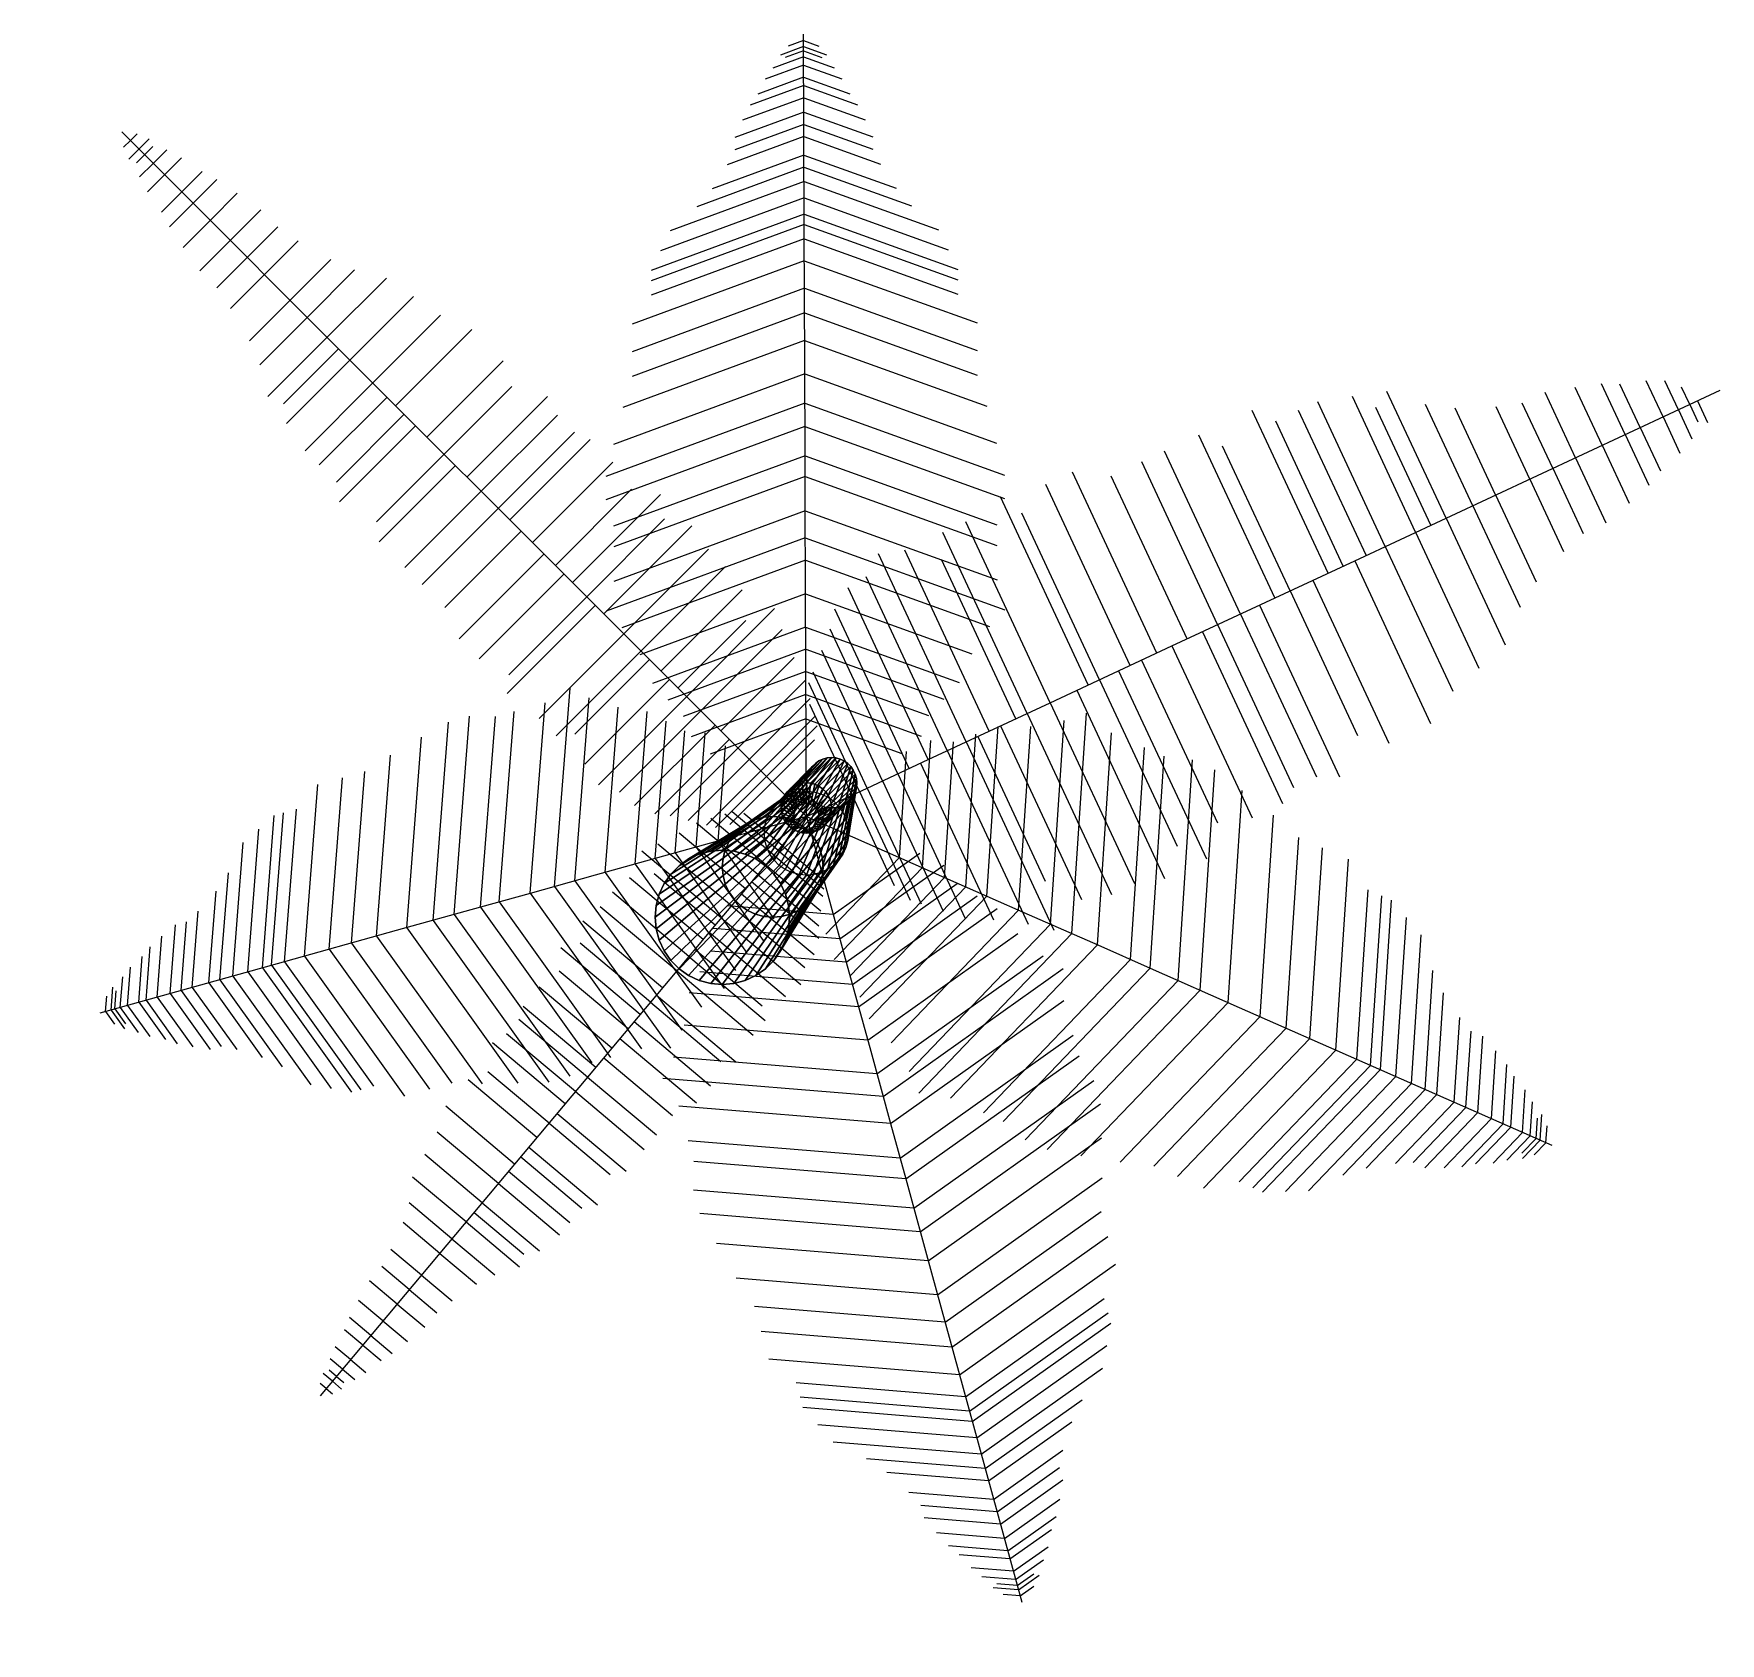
# Model space of a CAD drawing. Extents: x -178.51 to -177.3, y 2612.2 to 2613.35.
import ezdxf

# ---------------------------------------------------------------- set-up
doc = ezdxf.new("R2010")
doc.units = 0
doc.header["$LTSCALE"] = 30
doc.header["$MEASUREMENT"] = 0
doc.layers.get('0').update_dxf_attribs({"linetype": 'CONTINUOUS'})
doc.layers.add('3D', color=4, linetype='CONTINUOUS')

# ---------------------------------------------------------------- blocks, each defined once
blk = doc.blocks.new('3DLF-TT')
at = {"color": 72, "extrusion": (0, -0.573576, 0.819152)}
blk.add_line((0, 0), (0, -11.878, -8.317), dxfattribs=at)
blk = doc.blocks.new('3DLFS2-TT')
at = {"color": 83}
blk.add_polyline3d([(0, 0, 0), (8.99, 0, 8.83), (14.49, 0, 10.16), (18.95, 0, 9.79), (22.36, 0, 7.7), (28.15, 0, 1.83), (36.32, 0, -7.83), (48.48, 0, -33.99)], dxfattribs=at)
at = {"extrusion": (0.520607, 2.68682e-17, 0.853796)}
for p, xscale, yscale, zscale, rotation in [((0, -9.58, 17.47), -1.04, 1.04, 1.04, 90), ((0, -17.58, 17.6), -1.04, 1.04, 1.04, 90), ((0, -19.58, 17.1), -1.04, 1.04, 1.04, 90), ((0, -8.33, 16.85), -0.96, 0.96, 0.96, 90), ((0, -25.08, 15.55), -0.9500000000000001, 0.9500000000000001, 0.9500000000000001, 90), ((0, -6.58, 15.72), -0.8664000000000001, 0.8664000000000001, 0.8664000000000001, 90), ((0, -27.58, 14.72), -0.9, 0.9, 0.9, 90), ((0, -29.83, 13.97), -0.9, 0.9, 0.9, 90), ((0, -32.33, 13.14), -0.9, 0.9, 0.9, 90), ((0, -5.08, 14.22), -0.8, 0.8, 0.8, 90), ((0, -34.33, 12.47), -0.8, 0.8, 0.8, 90), ((0, -35.83, 11.72), -0.8, 0.8, 0.8, 90), ((0, -37.08, 10.89), -0.8, 0.8, 0.8, 90), ((0, -4.08, 13.22), -0.7200000000000001, 0.7200000000000001, 0.7200000000000001, 90), ((0, -39.08, 9.55), -0.75, 0.75, 0.75, 90), ((0, -41.08, 8.22), -0.7000000000000001, 0.7000000000000001, 0.7000000000000001, 90), ((0, -2.58, 10.27), -0.6, 0.6, 0.6, 90), ((0, -3.08, 12.22), -0.6400000000000001, 0.6400000000000001, 0.6400000000000001, 90), ((0, -42.83, 7.05), -0.5599999999999999, 0.5599999999999999, 0.5599999999999999, 90), ((0, -2.08, 8.22), -0.5, 0.5, 0.5, 90), ((0, -44.33, 6.05), -0.48, 0.48, 0.48, 90), ((0, -46.58, 4.55), -0.4, 0.4, 0.4, 90), ((0, -48.08, 3.55), -0.36, 0.36, 0.36, 90), ((0, -49.58, 2.55), -0.36, 0.36, 0.36, 90), ((0, -51.33, 1.39), -0.3200000000000001, 0.3200000000000001, 0.3200000000000001, 90), ((0, -52.83, 0.39), -0.28, 0.28, 0.28, 90), ((0, -53.83, -0.28), -0.24, 0.24, 0.24, 90), ((0, -55.33, -1.28), -0.2, 0.2, 0.2, 90), ((0, -56.33, -1.95), -0.16, 0.16, 0.16, 90), ((0, -57.08, -2.45), -0.096, 0.096, 0.096, 90), ((0, -57.58, -2.78), -0.12, 0.12, 0.12, 90), ((0, -2.08, 8.22), 0.5, 0.5, 0.5, 270), ((0, -2.58, 10.27), 0.6, 0.6, 0.6, 270), ((0, -3.08, 12.22), 0.6400000000000001, 0.6400000000000001, 0.6400000000000001, 270), ((0, -4.08, 13.22), 0.7200000000000001, 0.7200000000000001, 0.7200000000000001, 270), ((0, -5.08, 14.22), 0.8, 0.8, 0.8, 270), ((0, -6.58, 15.72), 0.8664000000000001, 0.8664000000000001, 0.8664000000000001, 270), ((0, -8.33, 16.85), 0.96, 0.96, 0.96, 270), ((0, -9.58, 17.47), 1.04, 1.04, 1.04, 270), ((0, -17.58, 17.6), 1.04, 1.04, 1.04, 270), ((0, -19.58, 17.1), 1.04, 1.04, 1.04, 270), ((0, -25.08, 15.55), 0.9500000000000001, 0.9500000000000001, 0.9500000000000001, 270), ((0, -27.58, 14.72), 0.9, 0.9, 0.9, 270), ((0, -29.83, 13.97), 0.9, 0.9, 0.9, 270), ((0, -32.33, 13.14), 0.9, 0.9, 0.9, 270), ((0, -34.33, 12.47), 0.8, 0.8, 0.8, 270), ((0, -35.83, 11.72), 0.8, 0.8, 0.8, 270), ((0, -37.08, 10.89), 0.8, 0.8, 0.8, 270), ((0, -39.08, 9.55), 0.75, 0.75, 0.75, 270), ((0, -41.08, 8.22), 0.7000000000000001, 0.7000000000000001, 0.7000000000000001, 270), ((0, -42.83, 7.05), 0.5599999999999999, 0.5599999999999999, 0.5599999999999999, 270), ((0, -44.33, 6.05), 0.48, 0.48, 0.48, 270), ((0, -46.58, 4.55), 0.4, 0.4, 0.4, 270), ((0, -48.08, 3.55), 0.36, 0.36, 0.36, 270), ((0, -49.58, 2.55), 0.36, 0.36, 0.36, 270), ((0, -51.33, 1.39), 0.3200000000000001, 0.3200000000000001, 0.3200000000000001, 270), ((0, -52.83, 0.39), 0.28, 0.28, 0.28, 270), ((0, -53.83, -0.28), 0.24, 0.24, 0.24, 270), ((0, -55.33, -1.28), 0.2, 0.2, 0.2, 270), ((0, -56.33, -1.95), 0.16, 0.16, 0.16, 270), ((0, -57.08, -2.45), 0.096, 0.096, 0.096, 270), ((0, -57.58, -2.78), 0.12, 0.12, 0.12, 270), ((0, -58.33, -3.28), -0.08000000000000002, 0.08000000000000002, 0.08000000000000002, 90), ((0, -58.33, -3.28), 0.08000000000000002, 0.08000000000000002, 0.08000000000000002, 270)]:
    blk.add_blockref('3DLF-TT', p, dxfattribs=dict(at, xscale=xscale, yscale=yscale, zscale=zscale, rotation=rotation))
at = {"extrusion": (0.520607, 2.68682e-17, 0.853796), "xscale": -1, "rotation": 90}
for p in [(0, -11.08, 18.22), (0, -13.58, 18.22), (0, -15.08, 18.22), (0, -22.08, 16.47)]:
    blk.add_blockref('3DLF-TT', p, dxfattribs=at)
at = {"extrusion": (0.520607, 2.68682e-17, 0.853796), "rotation": 270}
for p in [(0, -11.08, 18.22), (0, -13.58, 18.22), (0, -15.08, 18.22), (0, -22.08, 16.47)]:
    blk.add_blockref('3DLF-TT', p, dxfattribs=at)
blk = doc.blocks.new('3DLFS-TT')
at = {"color": 83}
blk.add_polyline3d([(0, 0, 0), (4, 0, 16), (8, 0, 20), (12, 0, 22), (16, 0, 22), (24, 0, 20), (36, 0, 16), (60, 0, 0)], dxfattribs=at)
at = {"rotation": 180}
for p, xscale, yscale, zscale in [((10.5, 0, 21.25), -1.04, 1.04, 1.04), ((18.5, 0, 21.38), -1.04, 1.04, 1.04), ((8, 0, 20), -0.95, 0.95, 0.95), ((9.25, 0, 20.62), -0.96, 0.96, 0.96), ((19.25, 0, 21.19), -0.9199999999999999, 0.9199999999999999, 0.9199999999999999), ((25, 0, 19.67), -0.9, 0.9, 0.9), ((27, 0, 19), -0.9, 0.9, 0.9), ((28.5, 0, 18.5), -0.9, 0.9, 0.9), ((30.75, 0, 17.75), -0.9, 0.9, 0.9), ((34.25, 0, 16.58), -0.9, 0.9, 0.9), ((6, 0, 18), -0.8, 0.8, 0.8), ((6.75, 0, 18.75), -0.8800000000000001, 0.8800000000000001, 0.8800000000000001), ((13.75, 0, 22), -0.8800000000000001, 0.8800000000000001, 0.8800000000000001), ((31.75, 0, 17.42), -0.8, 0.8, 0.8), ((35.25, 0, 16.25), -0.8, 0.8, 0.8), ((36.75, 0, 15.5), -0.8, 0.8, 0.8), ((38, 0, 14.67), -0.8, 0.8, 0.8), ((5, 0, 17), -0.7200000000000001, 0.7200000000000001, 0.7200000000000001), ((40, 0, 13.33), -0.75, 0.75, 0.75), ((4, 0, 16), -0.6400000000000001, 0.6400000000000001, 0.6400000000000001), ((41, 0, 12.67), -0.65, 0.65, 0.65), ((42, 0, 12), -0.7000000000000001, 0.7000000000000001, 0.7000000000000001), ((3.5, 0, 14.05), -0.6, 0.6, 0.6), ((43.75, 0, 10.83), -0.5599999999999999, 0.5599999999999999, 0.5599999999999999), ((3, 0, 12), -0.5, 0.5, 0.5), ((45.25, 0, 9.83), -0.48, 0.48, 0.48), ((47.5, 0, 8.33), -0.4, 0.4, 0.4), ((49, 0, 7.33), -0.36, 0.36, 0.36), ((50.5, 0, 6.33), -0.36, 0.36, 0.36), ((52.25, 0, 5.17), -0.3200000000000001, 0.3200000000000001, 0.3200000000000001), ((53.75, 0, 4.17), -0.28, 0.28, 0.28), ((54.75, 0, 3.5), -0.24, 0.24, 0.24), ((56.25, 0, 2.5), -0.2, 0.2, 0.2), ((57.25, 0, 1.83), -0.16, 0.16, 0.16), ((58, 0, 1.33), -0.096, 0.096, 0.096), ((58.5, 0, 1), -0.12, 0.12, 0.12), ((59.25, 0, 0.5), -0.08000000000000002, 0.08000000000000002, 0.08000000000000002)]:
    blk.add_blockref('3DLF-TT', p, dxfattribs=dict(at, xscale=xscale, yscale=yscale, zscale=zscale))
at = {"xscale": -1, "rotation": 180}
for p in [(12, 0, 22), (14.5, 0, 22), (16, 0, 22), (21.25, 0, 20.69), (23, 0, 20.25)]:
    blk.add_blockref('3DLF-TT', p, dxfattribs=at)
for p, xscale, yscale, zscale in [((3, 0, 12), 0.5, 0.5, 0.5), ((3.5, 0, 14.05), 0.6, 0.6, 0.6), ((4, 0, 16), 0.6400000000000001, 0.6400000000000001, 0.6400000000000001), ((5, 0, 17), 0.7200000000000001, 0.7200000000000001, 0.7200000000000001), ((6, 0, 18), 0.8, 0.8, 0.8), ((7.5, 0, 19.5), 0.8664000000000001, 0.8664000000000001, 0.8664000000000001), ((9.25, 0, 20.62), 0.96, 0.96, 0.96), ((10.5, 0, 21.25), 1.04, 1.04, 1.04), ((11.25, 0, 21.62), 0.8, 0.8, 0.8), ((12.75, 0, 22), 0.96, 0.96, 0.96), ((17.75, 0, 21.56), 1.04, 1.04, 1.04), ((19.25, 0, 21.19), 0.9199999999999999, 0.9199999999999999, 0.9199999999999999), ((20.5, 0, 20.88), 1.04, 1.04, 1.04), ((22, 0, 20.5), 0.9, 0.9, 0.9), ((24, 0, 20), 0.95, 0.95, 0.95), ((26, 0, 19.33), 0.9500000000000001, 0.9500000000000001, 0.9500000000000001), ((27, 0, 19), 0.9, 0.9, 0.9), ((28.5, 0, 18.5), 0.9, 0.9, 0.9), ((29.75, 0, 18.08), 0.9500000000000001, 0.9500000000000001, 0.9500000000000001), ((31.75, 0, 17.42), 0.8, 0.8, 0.8), ((33.25, 0, 16.92), 0.9, 0.9, 0.9), ((36, 0, 16), 0.9, 0.9, 0.9), ((38, 0, 14.67), 0.8, 0.8, 0.8), ((40, 0, 13.33), 0.75, 0.75, 0.75), ((42, 0, 12), 0.7000000000000001, 0.7000000000000001, 0.7000000000000001), ((43.75, 0, 10.83), 0.5599999999999999, 0.5599999999999999, 0.5599999999999999), ((45.25, 0, 9.83), 0.48, 0.48, 0.48), ((47.5, 0, 8.33), 0.4, 0.4, 0.4), ((49, 0, 7.33), 0.36, 0.36, 0.36), ((50.5, 0, 6.33), 0.36, 0.36, 0.36), ((52.25, 0, 5.17), 0.3200000000000001, 0.3200000000000001, 0.3200000000000001), ((53.75, 0, 4.17), 0.28, 0.28, 0.28), ((54.75, 0, 3.5), 0.24, 0.24, 0.24), ((56.25, 0, 2.5), 0.2, 0.2, 0.2), ((57.25, 0, 1.83), 0.16, 0.16, 0.16), ((58, 0, 1.33), 0.096, 0.096, 0.096), ((58.5, 0, 1), 0.12, 0.12, 0.12), ((59.25, 0, 0.5), 0.08000000000000002, 0.08000000000000002, 0.08000000000000002)]:
    blk.add_blockref('3DLF-TT', p, dxfattribs=dict(xscale=xscale, yscale=yscale, zscale=zscale))
for p in [(14.5, 0, 22), (16, 0, 22)]:
    blk.add_blockref('3DLF-TT', p)

msp = doc.modelspace()

# ---------------------------------------------------------------- linework, layer by layer
at = {"color": 72, "extrusion": (0.242404, -0.519837, 0.819152)}
for p, q in [((-177.6116, 2612.9534, 2.5003), (-177.5632, 2612.8496, 2.4201)), ((-177.9257, 2612.8069, 2.435), (-177.8955, 2612.742, 2.3848))]:
    msp.add_line(p, q, dxfattribs=at)
at = {"layer": '3D', "color": 83}
msp.add_polyline3d([(-177.9585, 2612.7916, 2.2903), (-177.9148, 2612.812, 2.4832), (-177.8711, 2612.8324, 2.5314), (-177.8274, 2612.8528, 2.5555), (-177.7837, 2612.8732, 2.5555), (-177.6963, 2612.9139, 2.5314), (-177.5652, 2612.975, 2.4832), (-177.303, 2613.0973, 2.2903)], dxfattribs=at)
at = {"layer": '3D', "color": 33}
for points in [[(-177.952, 2612.8296, 1.7358), (-177.9543, 2612.8274, 1.7358), (-177.9816, 2612.799, 1.3019), (-177.9779, 2612.8027, 1.3019)], [(-177.9495, 2612.8314, 1.7358), (-177.952, 2612.8296, 1.7358), (-177.9779, 2612.8027, 1.3019), (-177.9736, 2612.8057, 1.3019)], [(-177.9466, 2612.8327, 1.7358), (-177.9495, 2612.8314, 1.7358), (-177.9736, 2612.8057, 1.3019), (-177.9688, 2612.8079, 1.3019)], [(-177.9701, 2612.8115, 2.1698), (-177.9723, 2612.8093, 2.1698), (-177.9543, 2612.8274, 1.7358), (-177.952, 2612.8296, 1.7358)], [(-177.9675, 2612.8133, 2.1698), (-177.9701, 2612.8115, 2.1698), (-177.952, 2612.8296, 1.7358), (-177.9495, 2612.8314, 1.7358)], [(-177.9436, 2612.8336, 1.7358), (-177.9466, 2612.8327, 1.7358), (-177.9688, 2612.8079, 1.3019), (-177.9637, 2612.8093, 1.3019)], [(-177.9647, 2612.8147, 2.1698), (-177.9675, 2612.8133, 2.1698), (-177.9495, 2612.8314, 1.7358), (-177.9466, 2612.8327, 1.7358)], [(-177.9616, 2612.8155, 2.1698), (-177.9647, 2612.8147, 2.1698), (-177.9466, 2612.8327, 1.7358), (-177.9436, 2612.8336, 1.7358)], [(-177.9404, 2612.8338, 1.7358), (-177.9436, 2612.8336, 1.7358), (-177.9637, 2612.8093, 1.3019), (-177.9585, 2612.8097, 1.3019)], [(-177.9585, 2612.8158, 2.1698), (-177.9616, 2612.8155, 2.1698), (-177.9436, 2612.8336, 1.7358), (-177.9404, 2612.8338, 1.7358)], [(-177.9554, 2612.8155, 2.1698), (-177.9585, 2612.8158, 2.1698), (-177.9404, 2612.8338, 1.7358), (-177.9373, 2612.8336, 1.7358)], [(-177.9373, 2612.8336, 1.7358), (-177.9404, 2612.8338, 1.7358), (-177.9585, 2612.8097, 1.3019), (-177.9533, 2612.8093, 1.3019)], [(-177.9523, 2612.8147, 2.1698), (-177.9554, 2612.8155, 2.1698), (-177.9373, 2612.8336, 1.7358), (-177.9342, 2612.8327, 1.7358)], [(-177.9342, 2612.8327, 1.7358), (-177.9373, 2612.8336, 1.7358), (-177.9533, 2612.8093, 1.3019), (-177.9482, 2612.8079, 1.3019)], [(-177.9495, 2612.8133, 2.1698), (-177.9523, 2612.8147, 2.1698), (-177.9342, 2612.8327, 1.7358), (-177.9314, 2612.8314, 1.7358)], [(-177.9469, 2612.8115, 2.1698), (-177.9495, 2612.8133, 2.1698), (-177.9314, 2612.8314, 1.7358), (-177.9288, 2612.8296, 1.7358)], [(-177.9314, 2612.8314, 1.7358), (-177.9342, 2612.8327, 1.7358), (-177.9482, 2612.8079, 1.3019), (-177.9434, 2612.8057, 1.3019)], [(-177.9446, 2612.8093, 2.1698), (-177.9469, 2612.8115, 2.1698), (-177.9288, 2612.8296, 1.7358), (-177.9266, 2612.8274, 1.7358)], [(-177.9288, 2612.8296, 1.7358), (-177.9314, 2612.8314, 1.7358), (-177.9434, 2612.8057, 1.3019), (-177.9391, 2612.8027, 1.3019)], [(-177.9266, 2612.8274, 1.7358), (-177.9288, 2612.8296, 1.7358), (-177.9391, 2612.8027, 1.3019), (-177.9354, 2612.799, 1.3019)], [(-177.9582, 2612.8189, 1.7358), (-177.9585, 2612.8158, 1.7358), (-177.9886, 2612.7796, 1.3019), (-177.9882, 2612.7848, 1.3019)], [(-177.9574, 2612.8219, 1.7358), (-177.9582, 2612.8189, 1.7358), (-177.9882, 2612.7848, 1.3019), (-177.9868, 2612.7899, 1.3019)], [(-177.9561, 2612.8248, 1.7358), (-177.9574, 2612.8219, 1.7358), (-177.9868, 2612.7899, 1.3019), (-177.9846, 2612.7947, 1.3019)], [(-177.9543, 2612.8274, 1.7358), (-177.9561, 2612.8248, 1.7358), (-177.9846, 2612.7947, 1.3019), (-177.9816, 2612.799, 1.3019)], [(-177.9763, 2612.8008, 2.1698), (-177.9766, 2612.7977, 2.1698), (-177.9585, 2612.8158, 1.7358), (-177.9582, 2612.8189, 1.7358)], [(-177.9755, 2612.8039, 2.1698), (-177.9763, 2612.8008, 2.1698), (-177.9582, 2612.8189, 1.7358), (-177.9574, 2612.8219, 1.7358)], [(-177.9742, 2612.8067, 2.1698), (-177.9755, 2612.8039, 2.1698), (-177.9574, 2612.8219, 1.7358), (-177.9561, 2612.8248, 1.7358)], [(-177.9723, 2612.8093, 2.1698), (-177.9742, 2612.8067, 2.1698), (-177.9561, 2612.8248, 1.7358), (-177.9543, 2612.8274, 1.7358)], [(-177.9428, 2612.8067, 2.1698), (-177.9446, 2612.8093, 2.1698), (-177.9266, 2612.8274, 1.7358), (-177.9248, 2612.8248, 1.7358)], [(-177.9415, 2612.8039, 2.1698), (-177.9428, 2612.8067, 2.1698), (-177.9248, 2612.8248, 1.7358), (-177.9234, 2612.8219, 1.7358)], [(-177.9407, 2612.8008, 2.1698), (-177.9415, 2612.8039, 2.1698), (-177.9234, 2612.8219, 1.7358), (-177.9226, 2612.8189, 1.7358)], [(-177.9404, 2612.7977, 2.1698), (-177.9407, 2612.8008, 2.1698), (-177.9226, 2612.8189, 1.7358), (-177.9223, 2612.8158, 1.7358)], [(-177.9248, 2612.8248, 1.7358), (-177.9266, 2612.8274, 1.7358), (-177.9354, 2612.799, 1.3019), (-177.9324, 2612.7947, 1.3019)], [(-177.9234, 2612.8219, 1.7358), (-177.9248, 2612.8248, 1.7358), (-177.9324, 2612.7947, 1.3019), (-177.9302, 2612.7899, 1.3019)], [(-177.9226, 2612.8189, 1.7358), (-177.9234, 2612.8219, 1.7358), (-177.9302, 2612.7899, 1.3019), (-177.9288, 2612.7848, 1.3019)], [(-177.9223, 2612.8158, 1.7358), (-177.9226, 2612.8189, 1.7358), (-177.9288, 2612.7848, 1.3019), (-177.9284, 2612.7796, 1.3019)], [(-178.0007, 2612.7868, 0.8679), (-178.0058, 2612.7832, 0.8679), (-177.9779, 2612.8027, 1.3019), (-177.9736, 2612.8057, 1.3019)], [(-177.995, 2612.7895, 0.8679), (-178.0007, 2612.7868, 0.8679), (-177.9736, 2612.8057, 1.3019), (-177.9688, 2612.8079, 1.3019)], [(-177.9889, 2612.7911, 0.8679), (-177.995, 2612.7895, 0.8679), (-177.9688, 2612.8079, 1.3019), (-177.9637, 2612.8093, 1.3019)], [(-177.9826, 2612.7916, 0.8679), (-177.9889, 2612.7911, 0.8679), (-177.9637, 2612.8093, 1.3019), (-177.9585, 2612.8097, 1.3019)], [(-177.9585, 2612.8158, 1.7358), (-177.9582, 2612.8126, 1.7358), (-177.9882, 2612.7744, 1.3019), (-177.9886, 2612.7796, 1.3019)], [(-177.9582, 2612.8126, 1.7358), (-177.9574, 2612.8096, 1.7358), (-177.9868, 2612.7693, 1.3019), (-177.9882, 2612.7744, 1.3019)], [(-177.9574, 2612.8096, 1.7358), (-177.9561, 2612.8067, 1.7358), (-177.9846, 2612.7645, 1.3019), (-177.9868, 2612.7693, 1.3019)], [(-177.9561, 2612.8067, 1.7358), (-177.9543, 2612.8041, 1.7358), (-177.9816, 2612.7602, 1.3019), (-177.9846, 2612.7645, 1.3019)], [(-177.9763, 2612.7911, 0.8679), (-177.9826, 2612.7916, 0.8679), (-177.9585, 2612.8097, 1.3019), (-177.9533, 2612.8093, 1.3019)], [(-177.9766, 2612.7977, 2.1698), (-177.9763, 2612.7945, 2.1698), (-177.9582, 2612.8126, 1.7358), (-177.9585, 2612.8158, 1.7358)], [(-177.9763, 2612.7945, 2.1698), (-177.9755, 2612.7915, 2.1698), (-177.9574, 2612.8096, 1.7358), (-177.9582, 2612.8126, 1.7358)], [(-177.9702, 2612.7895, 0.8679), (-177.9763, 2612.7911, 0.8679), (-177.9533, 2612.8093, 1.3019), (-177.9482, 2612.8079, 1.3019)], [(-177.9755, 2612.7915, 2.1698), (-177.9742, 2612.7886, 2.1698), (-177.9561, 2612.8067, 1.7358), (-177.9574, 2612.8096, 1.7358)], [(-177.9663, 2612.7962, 2.4109), (-177.967, 2612.7947, 2.4109), (-177.9755, 2612.8039, 2.1698), (-177.9742, 2612.8067, 2.1698)], [(-177.9654, 2612.7975, 2.4109), (-177.9663, 2612.7962, 2.4109), (-177.9742, 2612.8067, 2.1698), (-177.9723, 2612.8093, 2.1698)], [(-177.9742, 2612.7886, 2.1698), (-177.9723, 2612.7861, 2.1698), (-177.9543, 2612.8041, 1.7358), (-177.9561, 2612.8067, 1.7358)], [(-177.9643, 2612.7986, 2.4109), (-177.9654, 2612.7975, 2.4109), (-177.9723, 2612.8093, 2.1698), (-177.9701, 2612.8115, 2.1698)], [(-177.9645, 2612.7868, 0.8679), (-177.9702, 2612.7895, 0.8679), (-177.9482, 2612.8079, 1.3019), (-177.9434, 2612.8057, 1.3019)], [(-177.963, 2612.7995, 2.4109), (-177.9643, 2612.7986, 2.4109), (-177.9701, 2612.8115, 2.1698), (-177.9675, 2612.8133, 2.1698)], [(-177.9616, 2612.8001, 2.4109), (-177.963, 2612.7995, 2.4109), (-177.9675, 2612.8133, 2.1698), (-177.9647, 2612.8147, 2.1698)], [(-177.9601, 2612.8006, 2.4109), (-177.9616, 2612.8001, 2.4109), (-177.9647, 2612.8147, 2.1698), (-177.9616, 2612.8155, 2.1698)], [(-177.9594, 2612.7832, 0.8679), (-177.9645, 2612.7868, 0.8679), (-177.9434, 2612.8057, 1.3019), (-177.9391, 2612.8027, 1.3019)], [(-177.9585, 2612.8007, 2.4109), (-177.9601, 2612.8006, 2.4109), (-177.9616, 2612.8155, 2.1698), (-177.9585, 2612.8158, 2.1698)], [(-177.9569, 2612.8006, 2.4109), (-177.9585, 2612.8007, 2.4109), (-177.9585, 2612.8158, 2.1698), (-177.9554, 2612.8155, 2.1698)], [(-177.9554, 2612.8001, 2.4109), (-177.9569, 2612.8006, 2.4109), (-177.9554, 2612.8155, 2.1698), (-177.9523, 2612.8147, 2.1698)], [(-177.954, 2612.7995, 2.4109), (-177.9554, 2612.8001, 2.4109), (-177.9523, 2612.8147, 2.1698), (-177.9495, 2612.8133, 2.1698)], [(-177.9527, 2612.7986, 2.4109), (-177.954, 2612.7995, 2.4109), (-177.9495, 2612.8133, 2.1698), (-177.9469, 2612.8115, 2.1698)], [(-177.9516, 2612.7975, 2.4109), (-177.9527, 2612.7986, 2.4109), (-177.9469, 2612.8115, 2.1698), (-177.9446, 2612.8093, 2.1698)], [(-177.9507, 2612.7962, 2.4109), (-177.9516, 2612.7975, 2.4109), (-177.9446, 2612.8093, 2.1698), (-177.9428, 2612.8067, 2.1698)], [(-177.95, 2612.7947, 2.4109), (-177.9507, 2612.7962, 2.4109), (-177.9428, 2612.8067, 2.1698), (-177.9415, 2612.8039, 2.1698)], [(-177.9446, 2612.7861, 2.1698), (-177.9428, 2612.7886, 2.1698), (-177.9248, 2612.8067, 1.7358), (-177.9266, 2612.8041, 1.7358)], [(-177.9428, 2612.7886, 2.1698), (-177.9415, 2612.7915, 2.1698), (-177.9234, 2612.8096, 1.7358), (-177.9248, 2612.8067, 1.7358)], [(-177.9415, 2612.7915, 2.1698), (-177.9407, 2612.7945, 2.1698), (-177.9226, 2612.8126, 1.7358), (-177.9234, 2612.8096, 1.7358)], [(-177.9407, 2612.7945, 2.1698), (-177.9404, 2612.7977, 2.1698), (-177.9223, 2612.8158, 1.7358), (-177.9226, 2612.8126, 1.7358)], [(-177.9266, 2612.8041, 1.7358), (-177.9248, 2612.8067, 1.7358), (-177.9324, 2612.7645, 1.3019), (-177.9354, 2612.7602, 1.3019)], [(-177.9248, 2612.8067, 1.7358), (-177.9234, 2612.8096, 1.7358), (-177.9302, 2612.7693, 1.3019), (-177.9324, 2612.7645, 1.3019)], [(-177.9234, 2612.8096, 1.7358), (-177.9226, 2612.8126, 1.7358), (-177.9288, 2612.7744, 1.3019), (-177.9302, 2612.7693, 1.3019)], [(-177.9226, 2612.8126, 1.7358), (-177.9223, 2612.8158, 1.7358), (-177.9284, 2612.7796, 1.3019), (-177.9288, 2612.7744, 1.3019)], [(-178.0139, 2612.7736, 0.8679), (-178.0166, 2612.7679, 0.8679), (-177.9868, 2612.7899, 1.3019), (-177.9846, 2612.7947, 1.3019)], [(-178.0103, 2612.7787, 0.8679), (-178.0139, 2612.7736, 0.8679), (-177.9846, 2612.7947, 1.3019), (-177.9816, 2612.799, 1.3019)], [(-178.0058, 2612.7832, 0.8679), (-178.0103, 2612.7787, 0.8679), (-177.9816, 2612.799, 1.3019), (-177.9779, 2612.8027, 1.3019)], [(-177.9543, 2612.8041, 1.7358), (-177.952, 2612.8019, 1.7358), (-177.9779, 2612.7565, 1.3019), (-177.9816, 2612.7602, 1.3019)], [(-177.952, 2612.8019, 1.7358), (-177.9495, 2612.8001, 1.7358), (-177.9736, 2612.7535, 1.3019), (-177.9779, 2612.7565, 1.3019)], [(-177.9674, 2612.7932, 2.4109), (-177.9675, 2612.7916, 2.4109), (-177.9766, 2612.7977, 2.1698), (-177.9763, 2612.8008, 2.1698)], [(-177.9675, 2612.7916, 2.4109), (-177.9674, 2612.7901, 2.4109), (-177.9763, 2612.7945, 2.1698), (-177.9766, 2612.7977, 2.1698)], [(-177.967, 2612.7947, 2.4109), (-177.9674, 2612.7932, 2.4109), (-177.9763, 2612.8008, 2.1698), (-177.9755, 2612.8039, 2.1698)], [(-177.9674, 2612.7901, 2.4109), (-177.967, 2612.7886, 2.4109), (-177.9755, 2612.7915, 2.1698), (-177.9763, 2612.7945, 2.1698)], [(-177.9495, 2612.8001, 1.7358), (-177.9466, 2612.7988, 1.7358), (-177.9688, 2612.7513, 1.3019), (-177.9736, 2612.7535, 1.3019)], [(-177.9723, 2612.7861, 2.1698), (-177.9701, 2612.7838, 2.1698), (-177.952, 2612.8019, 1.7358), (-177.9543, 2612.8041, 1.7358)], [(-177.9701, 2612.7838, 2.1698), (-177.9675, 2612.782, 2.1698), (-177.9495, 2612.8001, 1.7358), (-177.952, 2612.8019, 1.7358)], [(-177.9466, 2612.7988, 1.7358), (-177.9436, 2612.7979, 1.7358), (-177.9637, 2612.7499, 1.3019), (-177.9688, 2612.7513, 1.3019)], [(-177.9675, 2612.782, 2.1698), (-177.9647, 2612.7807, 2.1698), (-177.9466, 2612.7988, 1.7358), (-177.9495, 2612.8001, 1.7358)], [(-177.9647, 2612.7807, 2.1698), (-177.9616, 2612.7799, 2.1698), (-177.9436, 2612.7979, 1.7358), (-177.9466, 2612.7988, 1.7358)], [(-177.9436, 2612.7979, 1.7358), (-177.9404, 2612.7977, 1.7358), (-177.9585, 2612.7495, 1.3019), (-177.9637, 2612.7499, 1.3019)], [(-177.9616, 2612.7799, 2.1698), (-177.9585, 2612.7796, 2.1698), (-177.9404, 2612.7977, 1.7358), (-177.9436, 2612.7979, 1.7358)], [(-177.9549, 2612.7787, 0.8679), (-177.9594, 2612.7832, 0.8679), (-177.9391, 2612.8027, 1.3019), (-177.9354, 2612.799, 1.3019)], [(-177.9585, 2612.7796, 2.1698), (-177.9554, 2612.7799, 2.1698), (-177.9373, 2612.7979, 1.7358), (-177.9404, 2612.7977, 1.7358)], [(-177.9404, 2612.7977, 1.7358), (-177.9373, 2612.7979, 1.7358), (-177.9533, 2612.7499, 1.3019), (-177.9585, 2612.7495, 1.3019)], [(-177.9554, 2612.7799, 2.1698), (-177.9523, 2612.7807, 2.1698), (-177.9342, 2612.7988, 1.7358), (-177.9373, 2612.7979, 1.7358)], [(-177.9513, 2612.7736, 0.8679), (-177.9549, 2612.7787, 0.8679), (-177.9354, 2612.799, 1.3019), (-177.9324, 2612.7947, 1.3019)], [(-177.9373, 2612.7979, 1.7358), (-177.9342, 2612.7988, 1.7358), (-177.9482, 2612.7513, 1.3019), (-177.9533, 2612.7499, 1.3019)], [(-177.9523, 2612.7807, 2.1698), (-177.9495, 2612.782, 2.1698), (-177.9314, 2612.8001, 1.7358), (-177.9342, 2612.7988, 1.7358)], [(-177.9486, 2612.7679, 0.8679), (-177.9513, 2612.7736, 0.8679), (-177.9324, 2612.7947, 1.3019), (-177.9302, 2612.7899, 1.3019)], [(-177.9496, 2612.7932, 2.4109), (-177.95, 2612.7947, 2.4109), (-177.9415, 2612.8039, 2.1698), (-177.9407, 2612.8008, 2.1698)], [(-177.95, 2612.7886, 2.4109), (-177.9496, 2612.7901, 2.4109), (-177.9407, 2612.7945, 2.1698), (-177.9415, 2612.7915, 2.1698)], [(-177.9495, 2612.7916, 2.4109), (-177.9496, 2612.7932, 2.4109), (-177.9407, 2612.8008, 2.1698), (-177.9404, 2612.7977, 2.1698)], [(-177.9496, 2612.7901, 2.4109), (-177.9495, 2612.7916, 2.4109), (-177.9404, 2612.7977, 2.1698), (-177.9407, 2612.7945, 2.1698)], [(-177.9495, 2612.782, 2.1698), (-177.9469, 2612.7838, 2.1698), (-177.9288, 2612.8019, 1.7358), (-177.9314, 2612.8001, 1.7358)], [(-177.9342, 2612.7988, 1.7358), (-177.9314, 2612.8001, 1.7358), (-177.9434, 2612.7535, 1.3019), (-177.9482, 2612.7513, 1.3019)], [(-177.9469, 2612.7838, 2.1698), (-177.9446, 2612.7861, 2.1698), (-177.9266, 2612.8041, 1.7358), (-177.9288, 2612.8019, 1.7358)], [(-177.9314, 2612.8001, 1.7358), (-177.9288, 2612.8019, 1.7358), (-177.9391, 2612.7565, 1.3019), (-177.9434, 2612.7535, 1.3019)], [(-177.9288, 2612.8019, 1.7358), (-177.9266, 2612.8041, 1.7358), (-177.9354, 2612.7602, 1.3019), (-177.9391, 2612.7565, 1.3019)], [(-178.0498, 2612.7563, 0.434), (-178.0557, 2612.7503, 0.434), (-178.0103, 2612.7787, 0.8679), (-178.0058, 2612.7832, 0.8679)], [(-178.0429, 2612.7611, 0.434), (-178.0498, 2612.7563, 0.434), (-178.0058, 2612.7832, 0.8679), (-178.0007, 2612.7868, 0.8679)], [(-178.0353, 2612.7646, 0.434), (-178.0429, 2612.7611, 0.434), (-178.0007, 2612.7868, 0.8679), (-177.995, 2612.7895, 0.8679)], [(-178.0271, 2612.7668, 0.434), (-178.0353, 2612.7646, 0.434), (-177.995, 2612.7895, 0.8679), (-177.9889, 2612.7911, 0.8679)], [(-178.0188, 2612.7675, 0.434), (-178.0271, 2612.7668, 0.434), (-177.9889, 2612.7911, 0.8679), (-177.9826, 2612.7916, 0.8679)], [(-178.0104, 2612.7668, 0.434), (-178.0188, 2612.7675, 0.434), (-177.9826, 2612.7916, 0.8679), (-177.9763, 2612.7911, 0.8679)], [(-178.0182, 2612.7618, 0.8679), (-178.0188, 2612.7555, 0.8679), (-177.9886, 2612.7796, 1.3019), (-177.9882, 2612.7848, 1.3019)], [(-178.0166, 2612.7679, 0.8679), (-178.0182, 2612.7618, 0.8679), (-177.9882, 2612.7848, 1.3019), (-177.9868, 2612.7899, 1.3019)], [(-178.0023, 2612.7646, 0.434), (-178.0104, 2612.7668, 0.434), (-177.9763, 2612.7911, 0.8679), (-177.9702, 2612.7895, 0.8679)], [(-177.9947, 2612.7611, 0.434), (-178.0023, 2612.7646, 0.434), (-177.9702, 2612.7895, 0.8679), (-177.9645, 2612.7868, 0.8679)], [(-177.9878, 2612.7563, 0.434), (-177.9947, 2612.7611, 0.434), (-177.9645, 2612.7868, 0.8679), (-177.9594, 2612.7832, 0.8679)], [(-177.9818, 2612.7503, 0.434), (-177.9878, 2612.7563, 0.434), (-177.9594, 2612.7832, 0.8679), (-177.9549, 2612.7787, 0.8679)], [(-177.967, 2612.7886, 2.4109), (-177.9663, 2612.7871, 2.4109), (-177.9742, 2612.7886, 2.1698), (-177.9755, 2612.7915, 2.1698)], [(-177.9663, 2612.7871, 2.4109), (-177.9654, 2612.7858, 2.4109), (-177.9723, 2612.7861, 2.1698), (-177.9742, 2612.7886, 2.1698)], [(-177.9654, 2612.7858, 2.4109), (-177.9643, 2612.7847, 2.4109), (-177.9701, 2612.7838, 2.1698), (-177.9723, 2612.7861, 2.1698)], [(-177.9643, 2612.7847, 2.4109), (-177.963, 2612.7838, 2.4109), (-177.9675, 2612.782, 2.1698), (-177.9701, 2612.7838, 2.1698)], [(-177.963, 2612.7838, 2.4109), (-177.9616, 2612.7832, 2.4109), (-177.9647, 2612.7807, 2.1698), (-177.9675, 2612.782, 2.1698)], [(-177.9616, 2612.7832, 2.4109), (-177.9601, 2612.7827, 2.4109), (-177.9616, 2612.7799, 2.1698), (-177.9647, 2612.7807, 2.1698)], [(-177.9601, 2612.7827, 2.4109), (-177.9585, 2612.7826, 2.4109), (-177.9585, 2612.7796, 2.1698), (-177.9616, 2612.7799, 2.1698)], [(-177.9585, 2612.7826, 2.4109), (-177.9569, 2612.7827, 2.4109), (-177.9554, 2612.7799, 2.1698), (-177.9585, 2612.7796, 2.1698)], [(-177.9569, 2612.7827, 2.4109), (-177.9554, 2612.7832, 2.4109), (-177.9523, 2612.7807, 2.1698), (-177.9554, 2612.7799, 2.1698)], [(-177.9554, 2612.7832, 2.4109), (-177.954, 2612.7838, 2.4109), (-177.9495, 2612.782, 2.1698), (-177.9523, 2612.7807, 2.1698)], [(-177.954, 2612.7838, 2.4109), (-177.9527, 2612.7847, 2.4109), (-177.9469, 2612.7838, 2.1698), (-177.9495, 2612.782, 2.1698)], [(-177.9527, 2612.7847, 2.4109), (-177.9516, 2612.7858, 2.4109), (-177.9446, 2612.7861, 2.1698), (-177.9469, 2612.7838, 2.1698)], [(-177.9516, 2612.7858, 2.4109), (-177.9507, 2612.7871, 2.4109), (-177.9428, 2612.7886, 2.1698), (-177.9446, 2612.7861, 2.1698)], [(-177.9507, 2612.7871, 2.4109), (-177.95, 2612.7886, 2.4109), (-177.9415, 2612.7915, 2.1698), (-177.9428, 2612.7886, 2.1698)], [(-177.947, 2612.7618, 0.8679), (-177.9486, 2612.7679, 0.8679), (-177.9302, 2612.7899, 1.3019), (-177.9288, 2612.7848, 1.3019)], [(-177.9464, 2612.7555, 0.8679), (-177.947, 2612.7618, 0.8679), (-177.9288, 2612.7848, 1.3019), (-177.9284, 2612.7796, 1.3019)], [(-178.0605, 2612.7434, 0.434), (-178.0641, 2612.7358, 0.434), (-178.0166, 2612.7679, 0.8679), (-178.0139, 2612.7736, 0.8679)], [(-178.0557, 2612.7503, 0.434), (-178.0605, 2612.7434, 0.434), (-178.0139, 2612.7736, 0.8679), (-178.0103, 2612.7787, 0.8679)], [(-178.0188, 2612.7555, 0.8679), (-178.0182, 2612.7492, 0.8679), (-177.9882, 2612.7744, 1.3019), (-177.9886, 2612.7796, 1.3019)], [(-178.0182, 2612.7492, 0.8679), (-178.0166, 2612.7431, 0.8679), (-177.9868, 2612.7693, 1.3019), (-177.9882, 2612.7744, 1.3019)], [(-178.0166, 2612.7431, 0.8679), (-178.0139, 2612.7374, 0.8679), (-177.9846, 2612.7645, 1.3019), (-177.9868, 2612.7693, 1.3019)], [(-177.977, 2612.7434, 0.434), (-177.9818, 2612.7503, 0.434), (-177.9549, 2612.7787, 0.8679), (-177.9513, 2612.7736, 0.8679)], [(-177.9735, 2612.7358, 0.434), (-177.977, 2612.7434, 0.434), (-177.9513, 2612.7736, 0.8679), (-177.9486, 2612.7679, 0.8679)], [(-177.9513, 2612.7374, 0.8679), (-177.9486, 2612.7431, 0.8679), (-177.9302, 2612.7693, 1.3019), (-177.9324, 2612.7645, 1.3019)], [(-177.9486, 2612.7431, 0.8679), (-177.947, 2612.7492, 0.8679), (-177.9288, 2612.7744, 1.3019), (-177.9302, 2612.7693, 1.3019)], [(-177.947, 2612.7492, 0.8679), (-177.9464, 2612.7555, 0.8679), (-177.9284, 2612.7796, 1.3019), (-177.9288, 2612.7744, 1.3019)], [(-178.0663, 2612.7277, 0.434), (-178.067, 2612.7193, 0.434), (-178.0188, 2612.7555, 0.8679), (-178.0182, 2612.7618, 0.8679)], [(-178.0641, 2612.7358, 0.434), (-178.0663, 2612.7277, 0.434), (-178.0182, 2612.7618, 0.8679), (-178.0166, 2612.7679, 0.8679)], [(-178.0498, 2612.7563), (-178.0557, 2612.7503), (-178.0557, 2612.7503, 0.434), (-178.0498, 2612.7563, 0.434)], [(-178.0429, 2612.7611), (-178.0498, 2612.7563), (-178.0498, 2612.7563, 0.434), (-178.0429, 2612.7611, 0.434)], [(-178.0353, 2612.7646), (-178.0429, 2612.7611), (-178.0429, 2612.7611, 0.434), (-178.0353, 2612.7646, 0.434)], [(-178.0271, 2612.7668), (-178.0353, 2612.7646), (-178.0353, 2612.7646, 0.434), (-178.0271, 2612.7668, 0.434)], [(-178.0188, 2612.7675), (-178.0271, 2612.7668), (-178.0271, 2612.7668, 0.434), (-178.0188, 2612.7675, 0.434)], [(-178.0104, 2612.7668), (-178.0188, 2612.7675), (-178.0188, 2612.7675, 0.434), (-178.0104, 2612.7668, 0.434)], [(-178.0139, 2612.7374, 0.8679), (-178.0103, 2612.7322, 0.8679), (-177.9816, 2612.7602, 1.3019), (-177.9846, 2612.7645, 1.3019)], [(-178.0023, 2612.7646), (-178.0104, 2612.7668), (-178.0104, 2612.7668, 0.434), (-178.0023, 2612.7646, 0.434)], [(-178.0103, 2612.7322, 0.8679), (-178.0058, 2612.7278, 0.8679), (-177.9779, 2612.7565, 1.3019), (-177.9816, 2612.7602, 1.3019)], [(-178.0058, 2612.7278, 0.8679), (-178.0007, 2612.7242, 0.8679), (-177.9736, 2612.7535, 1.3019), (-177.9779, 2612.7565, 1.3019)], [(-177.9947, 2612.7611), (-178.0023, 2612.7646), (-178.0023, 2612.7646, 0.434), (-177.9947, 2612.7611, 0.434)], [(-177.9878, 2612.7563), (-177.9947, 2612.7611), (-177.9947, 2612.7611, 0.434), (-177.9878, 2612.7563, 0.434)], [(-177.9818, 2612.7503), (-177.9878, 2612.7563), (-177.9878, 2612.7563, 0.434), (-177.9818, 2612.7503, 0.434)], [(-177.9713, 2612.7277, 0.434), (-177.9735, 2612.7358, 0.434), (-177.9486, 2612.7679, 0.8679), (-177.947, 2612.7618, 0.8679)], [(-177.9705, 2612.7193, 0.434), (-177.9713, 2612.7277, 0.434), (-177.947, 2612.7618, 0.8679), (-177.9464, 2612.7555, 0.8679)], [(-177.9645, 2612.7242, 0.8679), (-177.9594, 2612.7278, 0.8679), (-177.9391, 2612.7565, 1.3019), (-177.9434, 2612.7535, 1.3019)], [(-177.9594, 2612.7278, 0.8679), (-177.9549, 2612.7322, 0.8679), (-177.9354, 2612.7602, 1.3019), (-177.9391, 2612.7565, 1.3019)], [(-177.9549, 2612.7322, 0.8679), (-177.9513, 2612.7374, 0.8679), (-177.9324, 2612.7645, 1.3019), (-177.9354, 2612.7602, 1.3019)], [(-178.067, 2612.7193, 0.434), (-178.0663, 2612.7109, 0.434), (-178.0182, 2612.7492, 0.8679), (-178.0188, 2612.7555, 0.8679)], [(-178.0663, 2612.7109, 0.434), (-178.0641, 2612.7028, 0.434), (-178.0166, 2612.7431, 0.8679), (-178.0182, 2612.7492, 0.8679)], [(-178.0557, 2612.7503), (-178.0605, 2612.7434), (-178.0605, 2612.7434, 0.434), (-178.0557, 2612.7503, 0.434)], [(-178.0007, 2612.7242, 0.8679), (-177.995, 2612.7215, 0.8679), (-177.9688, 2612.7513, 1.3019), (-177.9736, 2612.7535, 1.3019)], [(-177.995, 2612.7215, 0.8679), (-177.9889, 2612.7199, 0.8679), (-177.9637, 2612.7499, 1.3019), (-177.9688, 2612.7513, 1.3019)], [(-177.9889, 2612.7199, 0.8679), (-177.9826, 2612.7193, 0.8679), (-177.9585, 2612.7495, 1.3019), (-177.9637, 2612.7499, 1.3019)], [(-177.9826, 2612.7193, 0.8679), (-177.9763, 2612.7199, 0.8679), (-177.9533, 2612.7499, 1.3019), (-177.9585, 2612.7495, 1.3019)], [(-177.977, 2612.7434), (-177.9818, 2612.7503), (-177.9818, 2612.7503, 0.434), (-177.977, 2612.7434, 0.434)], [(-177.9763, 2612.7199, 0.8679), (-177.9702, 2612.7215, 0.8679), (-177.9482, 2612.7513, 1.3019), (-177.9533, 2612.7499, 1.3019)], [(-177.9735, 2612.7028, 0.434), (-177.9713, 2612.7109, 0.434), (-177.947, 2612.7492, 0.8679), (-177.9486, 2612.7431, 0.8679)], [(-177.9713, 2612.7109, 0.434), (-177.9705, 2612.7193, 0.434), (-177.9464, 2612.7555, 0.8679), (-177.947, 2612.7492, 0.8679)], [(-177.9702, 2612.7215, 0.8679), (-177.9645, 2612.7242, 0.8679), (-177.9434, 2612.7535, 1.3019), (-177.9482, 2612.7513, 1.3019)], [(-178.0641, 2612.7358), (-178.0663, 2612.7277), (-178.0663, 2612.7277, 0.434), (-178.0641, 2612.7358, 0.434)], [(-178.0605, 2612.7434), (-178.0641, 2612.7358), (-178.0641, 2612.7358, 0.434), (-178.0605, 2612.7434, 0.434)], [(-178.0641, 2612.7028, 0.434), (-178.0605, 2612.6952, 0.434), (-178.0139, 2612.7374, 0.8679), (-178.0166, 2612.7431, 0.8679)], [(-178.0605, 2612.6952, 0.434), (-178.0557, 2612.6883, 0.434), (-178.0103, 2612.7322, 0.8679), (-178.0139, 2612.7374, 0.8679)], [(-178.0557, 2612.6883, 0.434), (-178.0498, 2612.6824, 0.434), (-178.0058, 2612.7278, 0.8679), (-178.0103, 2612.7322, 0.8679)], [(-177.9878, 2612.6824, 0.434), (-177.9818, 2612.6883, 0.434), (-177.9549, 2612.7322, 0.8679), (-177.9594, 2612.7278, 0.8679)], [(-177.9818, 2612.6883, 0.434), (-177.977, 2612.6952, 0.434), (-177.9513, 2612.7374, 0.8679), (-177.9549, 2612.7322, 0.8679)], [(-177.9735, 2612.7358), (-177.977, 2612.7434), (-177.977, 2612.7434, 0.434), (-177.9735, 2612.7358, 0.434)], [(-177.977, 2612.6952, 0.434), (-177.9735, 2612.7028, 0.434), (-177.9486, 2612.7431, 0.8679), (-177.9513, 2612.7374, 0.8679)], [(-177.9713, 2612.7277), (-177.9735, 2612.7358), (-177.9735, 2612.7358, 0.434), (-177.9713, 2612.7277, 0.434)], [(-178.0663, 2612.7277), (-178.067, 2612.7193), (-178.067, 2612.7193, 0.434), (-178.0663, 2612.7277, 0.434)], [(-178.0498, 2612.6824, 0.434), (-178.0429, 2612.6776, 0.434), (-178.0007, 2612.7242, 0.8679), (-178.0058, 2612.7278, 0.8679)], [(-178.0429, 2612.6776, 0.434), (-178.0353, 2612.674, 0.434), (-177.995, 2612.7215, 0.8679), (-178.0007, 2612.7242, 0.8679)], [(-178.0353, 2612.674, 0.434), (-178.0271, 2612.6718, 0.434), (-177.9889, 2612.7199, 0.8679), (-177.995, 2612.7215, 0.8679)], [(-178.0271, 2612.6718, 0.434), (-178.0188, 2612.6711, 0.434), (-177.9826, 2612.7193, 0.8679), (-177.9889, 2612.7199, 0.8679)], [(-178.0188, 2612.6711, 0.434), (-178.0104, 2612.6718, 0.434), (-177.9763, 2612.7199, 0.8679), (-177.9826, 2612.7193, 0.8679)], [(-178.0104, 2612.6718, 0.434), (-178.0023, 2612.674, 0.434), (-177.9702, 2612.7215, 0.8679), (-177.9763, 2612.7199, 0.8679)], [(-178.0023, 2612.674, 0.434), (-177.9947, 2612.6776, 0.434), (-177.9645, 2612.7242, 0.8679), (-177.9702, 2612.7215, 0.8679)], [(-177.9947, 2612.6776, 0.434), (-177.9878, 2612.6824, 0.434), (-177.9594, 2612.7278, 0.8679), (-177.9645, 2612.7242, 0.8679)], [(-177.9705, 2612.7193), (-177.9713, 2612.7277), (-177.9713, 2612.7277, 0.434), (-177.9705, 2612.7193, 0.434)], [(-178.067, 2612.7193), (-178.0663, 2612.7109), (-178.0663, 2612.7109, 0.434), (-178.067, 2612.7193, 0.434)], [(-178.0663, 2612.7109), (-178.0641, 2612.7028), (-178.0641, 2612.7028, 0.434), (-178.0663, 2612.7109, 0.434)], [(-177.9735, 2612.7028), (-177.9713, 2612.7109), (-177.9713, 2612.7109, 0.434), (-177.9735, 2612.7028, 0.434)], [(-177.9713, 2612.7109), (-177.9705, 2612.7193), (-177.9705, 2612.7193, 0.434), (-177.9713, 2612.7109, 0.434)], [(-178.0641, 2612.7028), (-178.0605, 2612.6952), (-178.0605, 2612.6952, 0.434), (-178.0641, 2612.7028, 0.434)], [(-177.977, 2612.6952), (-177.9735, 2612.7028), (-177.9735, 2612.7028, 0.434), (-177.977, 2612.6952, 0.434)], [(-178.0605, 2612.6952), (-178.0557, 2612.6883), (-178.0557, 2612.6883, 0.434), (-178.0605, 2612.6952, 0.434)], [(-178.0557, 2612.6883), (-178.0498, 2612.6824), (-178.0498, 2612.6824, 0.434), (-178.0557, 2612.6883, 0.434)], [(-177.9878, 2612.6824), (-177.9818, 2612.6883), (-177.9818, 2612.6883, 0.434), (-177.9878, 2612.6824, 0.434)], [(-177.9818, 2612.6883), (-177.977, 2612.6952), (-177.977, 2612.6952, 0.434), (-177.9818, 2612.6883, 0.434)], [(-178.0498, 2612.6824), (-178.0429, 2612.6776), (-178.0429, 2612.6776, 0.434), (-178.0498, 2612.6824, 0.434)], [(-178.0429, 2612.6776), (-178.0353, 2612.674), (-178.0353, 2612.674, 0.434), (-178.0429, 2612.6776, 0.434)], [(-178.0353, 2612.674), (-178.0271, 2612.6718), (-178.0271, 2612.6718, 0.434), (-178.0353, 2612.674, 0.434)], [(-178.0271, 2612.6718), (-178.0188, 2612.6711), (-178.0188, 2612.6711, 0.434), (-178.0271, 2612.6718, 0.434)], [(-178.0188, 2612.6711), (-178.0104, 2612.6718), (-178.0104, 2612.6718, 0.434), (-178.0188, 2612.6711, 0.434)], [(-178.0104, 2612.6718), (-178.0023, 2612.674), (-178.0023, 2612.674, 0.434), (-178.0104, 2612.6718, 0.434)], [(-178.0023, 2612.674), (-177.9947, 2612.6776), (-177.9947, 2612.6776, 0.434), (-178.0023, 2612.674, 0.434)], [(-177.9947, 2612.6776), (-177.9878, 2612.6824), (-177.9878, 2612.6824, 0.434), (-177.9947, 2612.6776, 0.434)]]:
    msp.add_3dface(points, dxfattribs=at)

# ---------------------------------------------------------------- block references
at = {"layer": '3D'}
for name, p, xscale, yscale, zscale, rotation in [('3DLFS2-TT', (-177.9585, 2612.7916, 2.2903), 0.01157211428571428, 0.008679085714285712, 0.01157211428571428, 90.2079692482306), ('3DLFS-TT', (-177.9585, 2612.7916, 2.2903), 0.01157211428571428, 0.007232571428571428, 0.01157211428571428, 135), ('3DLF-TT', (-177.4997, 2613.0056, 2.435), -0.008438, 0.008438, 0.008438, 205), ('3DLF-TT', (-177.4068, 2613.0489, 2.3667), -0.004339542857142857, 0.004339542857142857, 0.004339542857142857, 205), ('3DLF-TT', (-177.3877, 2613.0578, 2.3526), -0.003857371428571429, 0.003857371428571429, 0.003857371428571429, 205), ('3DLF-TT', (-177.3713, 2613.0655, 2.3405), -0.003375199999999999, 0.003375199999999999, 0.003375199999999999, 205), ('3DLF-TT', (-177.3604, 2613.0706, 2.3325), -0.00289302857142857, 0.00289302857142857, 0.00289302857142857, 205), ('3DLF-TT', (-177.344, 2613.0782, 2.3205), -0.002410857142857143, 0.002410857142857143, 0.002410857142857143, 205), ('3DLF-TT', (-177.333, 2613.0833, 2.3124), -0.001928685714285714, 0.001928685714285714, 0.001928685714285714, 205), ('3DLF-TT', (-177.3249, 2613.0871, 2.3064), -0.001157211428571429, 0.001157211428571429, 0.001157211428571429, 205), ('3DLF-TT', (-177.5843, 2612.9661, 2.4902), -0.01084885714285714, 0.01084885714285714, 0.01084885714285714, 205), ('3DLF-TT', (-177.557, 2612.9789, 2.4772), -0.00964342857142857, 0.00964342857142857, 0.00964342857142857, 205), ('3DLF-TT', (-177.5433, 2612.9852, 2.4671), -0.00964342857142857, 0.00964342857142857, 0.00964342857142857, 205), ('3DLF-TT', (-177.5215, 2612.9954, 2.451), -0.009040714285714286, 0.009040714285714286, 0.009040714285714286, 205), ('3DLF-TT', (-177.5106, 2613.0005, 2.443), -0.007835285714285715, 0.007835285714285715, 0.007835285714285715, 205), ('3DLF-TT', (-177.4805, 2613.0145, 2.4209), -0.006750399999999998, 0.006750399999999998, 0.006750399999999998, 205), ('3DLF-TT', (-177.4641, 2613.0222, 2.4088), -0.005786057142857141, 0.005786057142857141, 0.005786057142857141, 205), ('3DLF-TT', (-177.4396, 2613.0336, 2.3908), -0.004821714285714285, 0.004821714285714285, 0.004821714285714285, 205), ('3DLF-TT', (-177.4232, 2613.0413, 2.3787), -0.004339542857142857, 0.004339542857142857, 0.004339542857142857, 205), ('3DLF-TT', (-177.333, 2613.0833, 2.3124), 0.001928685714285714, 0.001928685714285714, 0.001928685714285714, 25), ('3DLF-TT', (-177.3249, 2613.0871, 2.3064), 0.001157211428571429, 0.001157211428571429, 0.001157211428571429, 25), ('3DLF-TT', (-177.3194, 2613.0897, 2.3024), 0.001446514285714285, 0.001446514285714285, 0.001446514285714285, 25), ('3DLF-TT', (-177.5734, 2612.9712, 2.4862), -0.00964342857142857, 0.00964342857142857, 0.00964342857142857, 205), ('3DLF-TT', (-177.3604, 2613.0706, 2.3325), 0.00289302857142857, 0.00289302857142857, 0.00289302857142857, 25), ('3DLF-TT', (-177.344, 2613.0782, 2.3205), 0.002410857142857143, 0.002410857142857143, 0.002410857142857143, 25), ('3DLF-TT', (-177.6226, 2612.9483, 2.5043), -0.01084885714285714, 0.01084885714285714, 0.01084885714285714, 205), ('3DLF-TT', (-177.3713, 2613.0655, 2.3405), 0.003375199999999999, 0.003375199999999999, 0.003375199999999999, 25), ('3DLF-TT', (-177.6471, 2612.9368, 2.5133), -0.01084885714285714, 0.01084885714285714, 0.01084885714285714, 205), ('3DLF-TT', (-177.6116, 2612.9534, 2.5003), -0.00964342857142857, 0.00964342857142857, 0.00964342857142857, 205), ('3DLF-TT', (-177.4068, 2613.0489, 2.3667), 0.004339542857142857, 0.004339542857142857, 0.004339542857142857, 25), ('3DLF-TT', (-177.3877, 2613.0578, 2.3526), 0.003857371428571429, 0.003857371428571429, 0.003857371428571429, 25), ('3DLF-TT', (-177.7072, 2612.9088, 2.5344), -0.01205428571428571, 0.01205428571428571, 0.01205428571428571, 205), ('3DLF-TT', (-177.6854, 2612.919, 2.5274), -0.01084885714285714, 0.01084885714285714, 0.01084885714285714, 205), ('3DLF-TT', (-177.6635, 2612.9292, 2.5193), -0.01084885714285714, 0.01084885714285714, 0.01084885714285714, 205), ('3DLF-TT', (-177.4232, 2613.0413, 2.3787), 0.004339542857142857, 0.004339542857142857, 0.004339542857142857, 25), ('3DLF-TT', (-177.7263, 2612.8999, 2.5397), -0.01205428571428571, 0.01205428571428571, 0.01205428571428571, 205), ('3DLF-TT', (-177.4641, 2613.0222, 2.4088), 0.005786057142857141, 0.005786057142857141, 0.005786057142857141, 25), ('3DLF-TT', (-177.4396, 2613.0336, 2.3908), 0.004821714285714285, 0.004821714285714285, 0.004821714285714285, 25), ('3DLF-TT', (-177.7564, 2612.8859, 2.548), -0.01253645714285714, 0.01253645714285714, 0.01253645714285714, 205), ('3DLF-TT', (-177.4805, 2613.0145, 2.4209), 0.006750399999999998, 0.006750399999999998, 0.006750399999999998, 25), ('3DLF-TT', (-177.7837, 2612.8732, 2.5555), -0.01205428571428571, 0.01205428571428571, 0.01205428571428571, 205), ('3DLF-TT', (-177.7482, 2612.8897, 2.5457), -0.01108994285714286, 0.01108994285714286, 0.01108994285714286, 205), ('3DLF-TT', (-177.4997, 2613.0056, 2.435), 0.008438, 0.008438, 0.008438, 25), ('3DLF-TT', (-177.8001, 2612.8655, 2.5555), -0.01205428571428571, 0.01205428571428571, 0.01205428571428571, 205), ('3DLF-TT', (-177.5215, 2612.9954, 2.451), 0.009040714285714286, 0.009040714285714286, 0.009040714285714286, 25), ('3DLF-TT', (-177.8438, 2612.8451, 2.5465), -0.01253645714285714, 0.01253645714285714, 0.01253645714285714, 205), ('3DLF-TT', (-177.8274, 2612.8528, 2.5555), -0.01205428571428571, 0.01205428571428571, 0.01205428571428571, 205), ('3DLF-TT', (-177.8083, 2612.8617, 2.5555), -0.01060777142857143, 0.01060777142857143, 0.01060777142857143, 205), ('3DLF-TT', (-177.5652, 2612.975, 2.4832), 0.01084885714285714, 0.01084885714285714, 0.01084885714285714, 25), ('3DLF-TT', (-177.5433, 2612.9852, 2.4671), 0.00964342857142857, 0.00964342857142857, 0.00964342857142857, 25), ('3DLF-TT', (-177.8574, 2612.8388, 2.5389), -0.01157211428571428, 0.01157211428571428, 0.01157211428571428, 205), ('3DLF-TT', (-177.8711, 2612.8324, 2.5314), -0.01145157142857143, 0.01145157142857143, 0.01145157142857143, 205), ('3DLF-TT', (-177.5952, 2612.961, 2.4942), 0.01084885714285714, 0.01084885714285714, 0.01084885714285714, 25), ('3DLF-TT', (-177.8848, 2612.826, 2.5163), -0.01060777142857143, 0.01060777142857143, 0.01060777142857143, 205), ('3DLF-TT', (-177.6335, 2612.9432, 2.5083), 0.01145157142857143, 0.01145157142857143, 0.01145157142857143, 25), ('3DLF-TT', (-177.8929, 2612.8222, 2.5073), -0.00964342857142857, 0.00964342857142857, 0.00964342857142857, 205), ('3DLF-TT', (-177.6635, 2612.9292, 2.5193), 0.01084885714285714, 0.01084885714285714, 0.01084885714285714, 25), ('3DLF-TT', (-177.6471, 2612.9368, 2.5133), 0.01084885714285714, 0.01084885714285714, 0.01084885714285714, 25), ('3DLF-TT', (-177.6963, 2612.9139, 2.5314), 0.01145157142857143, 0.01145157142857143, 0.01145157142857143, 25), ('3DLF-TT', (-177.6744, 2612.9241, 2.5234), 0.01145157142857143, 0.01145157142857143, 0.01145157142857143, 25), ('3DLF-TT', (-177.9039, 2612.8171, 2.4952), -0.008679085714285713, 0.008679085714285713, 0.008679085714285713, 205), ('3DLF-TT', (-177.7181, 2612.9037, 2.5374), 0.01084885714285714, 0.01084885714285714, 0.01084885714285714, 25), ('3DLFS2-TT', (-177.9585, 2612.7916, 2.2903), 0.01084885714285714, 0.009040714285714286, 0.01084885714285714, 195.5583870033815), ('3DLFS2-TT', (-177.9585, 2612.7916, 2.2903), 0.01205428571428571, 0.00964342857142857, 0.01205428571428571, 336.1970771363009), ('3DLF-TT', (-177.9148, 2612.812, 2.4832), -0.007714742857142858, 0.007714742857142858, 0.007714742857142858, 205), ('3DLF-TT', (-177.7482, 2612.8897, 2.5457), 0.01108994285714286, 0.01108994285714286, 0.01108994285714286, 25), ('3DLF-TT', (-177.7345, 2612.8961, 2.5419), 0.01253645714285714, 0.01253645714285714, 0.01253645714285714, 25), ('3DLF-TT', (-177.9203, 2612.8095, 2.4597), -0.007232571428571426, 0.007232571428571426, 0.007232571428571426, 205), ('3DLF-TT', (-177.7646, 2612.8821, 2.5502), 0.01253645714285714, 0.01253645714285714, 0.01253645714285714, 25), ('3DLF-TT', (-177.9257, 2612.8069, 2.435), -0.006027142857142856, 0.006027142857142856, 0.006027142857142856, 205), ('3DLF-TT', (-177.8001, 2612.8655, 2.5555), 0.01205428571428571, 0.01205428571428571, 0.01205428571428571, 25), ('3DLF-TT', (-177.7837, 2612.8732, 2.5555), 0.01205428571428571, 0.01205428571428571, 0.01205428571428571, 25), ('3DLF-TT', (-177.8192, 2612.8566, 2.5555), 0.01157211428571428, 0.01157211428571428, 0.01157211428571428, 25), ('3DLF-TT', (-177.8438, 2612.8451, 2.5465), 0.01253645714285714, 0.01253645714285714, 0.01253645714285714, 25), ('3DLF-TT', (-177.8356, 2612.849, 2.551), 0.00964342857142857, 0.00964342857142857, 0.00964342857142857, 25), ('3DLFS-TT', (-177.9585, 2612.7916, 2.2903), 0.009040714285714286, 0.006027142857142856, 0.009040714285714286, 230), ('3DLF-TT', (-177.8766, 2612.8299, 2.5254), 0.01044383314285714, 0.01044383314285714, 0.01044383314285714, 25), ('3DLF-TT', (-177.8574, 2612.8388, 2.5389), 0.01157211428571428, 0.01157211428571428, 0.01157211428571428, 25), ('3DLFS2-TT', (-177.9585, 2612.7916, 2.2903), 0.01205428571428571, 0.009040714285714286, 0.01205428571428571, 285.3369113377359), ('3DLF-TT', (-177.9039, 2612.8171, 2.4952), 0.008679085714285713, 0.008679085714285713, 0.008679085714285713, 25), ('3DLF-TT', (-177.8929, 2612.8222, 2.5073), 0.00964342857142857, 0.00964342857142857, 0.00964342857142857, 25), ('3DLF-TT', (-177.9203, 2612.8095, 2.4597), 0.007232571428571426, 0.007232571428571426, 0.007232571428571426, 25), ('3DLF-TT', (-177.9148, 2612.812, 2.4832), 0.007714742857142858, 0.007714742857142858, 0.007714742857142858, 25)]:
    msp.add_blockref(name, p, dxfattribs=dict(at, xscale=xscale, yscale=yscale, zscale=zscale, rotation=rotation))

doc.saveas('drawing.dxf')
